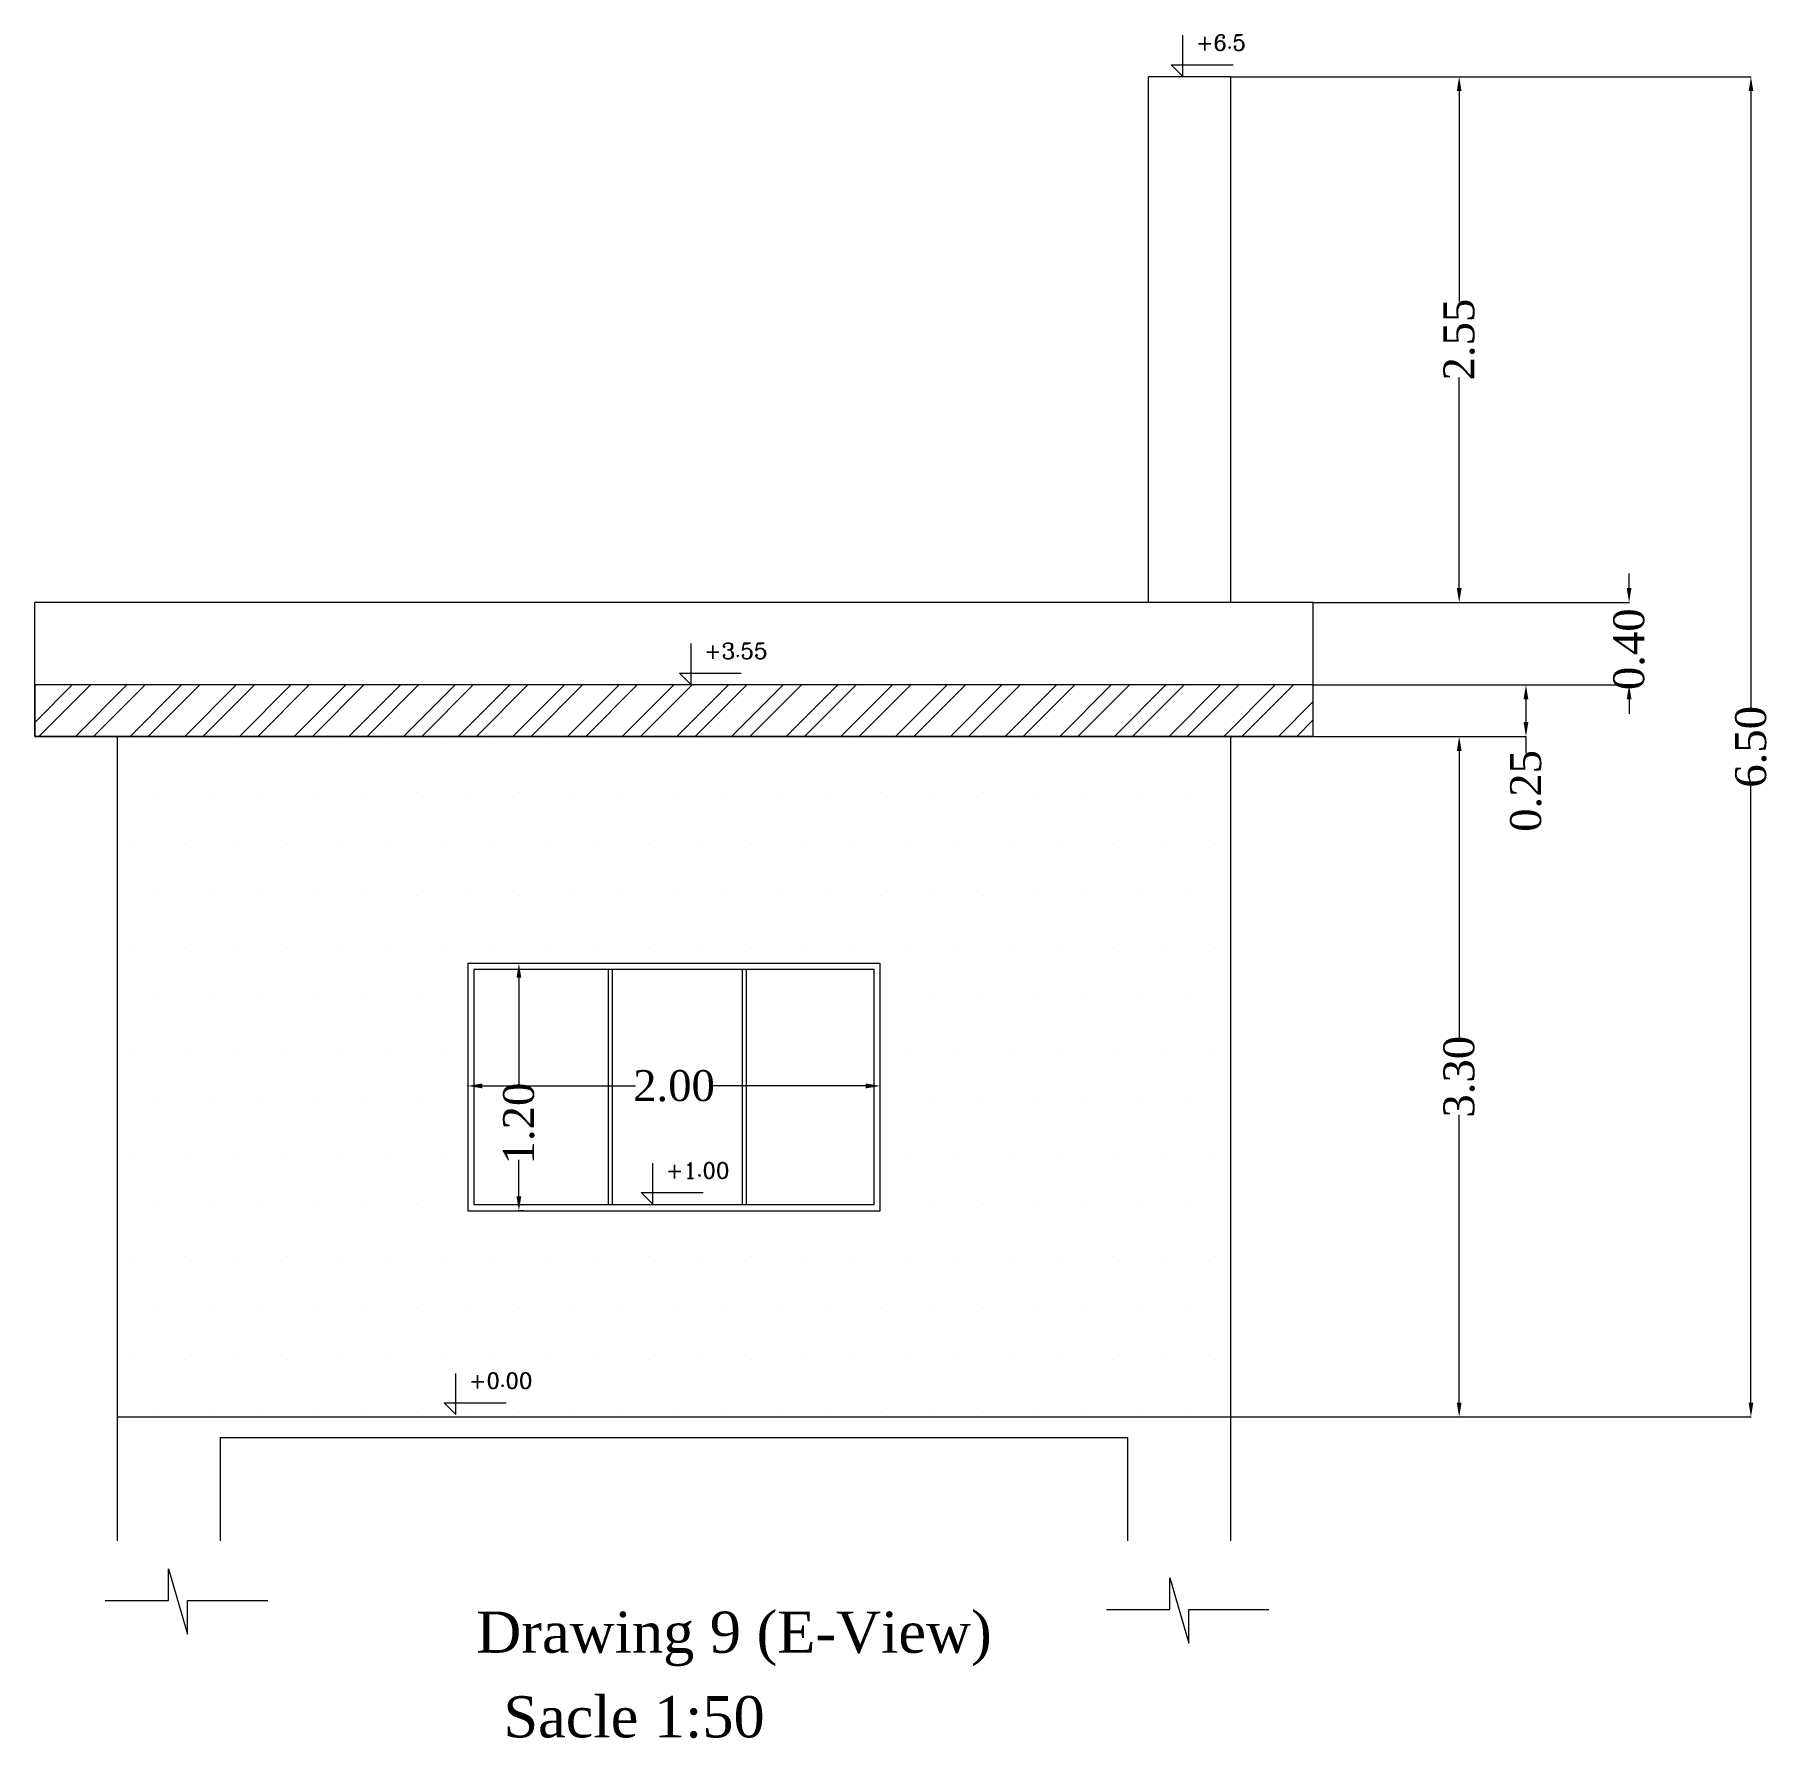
# Model space of a CAD drawing. Header units: inches. Extents: x 159757 to 319554, y 183473 to 366995.
# Drawn here: x 159759.9 to 159768.32, y 183516.41 to 183524.67 of the extents above; entities that cross this region are included whole.
import ezdxf

# ---------------------------------------------------------------- set-up
doc = ezdxf.new("R2010")
doc.units = ezdxf.units.IN
doc.header["$MEASUREMENT"] = 0
doc.header["$PDSIZE"] = 2
doc.layers.add('DIM6', color=180, linetype='Continuous')
doc.styles.add('ATT', font='TXT')
doc.styles.get("Standard").update_dxf_attribs({"font": 'times.ttf', "height": 0.15})
doc.styles.add('style13', font='times.ttf', dxfattribs={"height": 0.06})
doc.styles.add('STYLE2', font='romanc.shx', dxfattribs={"height": 50})
doc.dimstyles.new('Copy of dss', dxfattribs={"dimtxt": 0.18, "dimasz": 0.07, "dimexe": 0.18, "dimexo": 0.0625, "dimgap": 0.09, "dimtad": 0, "dimtoh": 1, "dimrnd": 0.05, "dimzin": 0, "dimdsep": 46, "dimtxsty": 'ATT', "dimcen": 0.09, "dimse1": 1, "dimse2": 1, "dimclrd": 8, "dimclrt": 2, "dimadec": 0, "dimazin": 0, "dimtfac": 1, "dimtofl": 0, "dimtmove": 0, "dimatfit": 3, "dimfxl": 0.18, "dimtolj": 1, "dimtzin": 0, "dimarcsym": 0})

msp = doc.modelspace()

# ---------------------------------------------------------------- texts
at = {"layer": 'DIM6', "color": 7, "linetype": 'Continuous'}
for s, height, style, p in [('+6.5', 0.07644, 'STYLE2', (159765.5303, 183524.5984)), ('+3.55', 0.07644, 'STYLE2', (159763.145, 183521.648)), ('+1.00', 0.07644, 'STYLE2', (159762.9603, 183519.1285)), ('+0.00', 0.07644, 'STYLE2', (159762.005, 183518.1088)), ('Drawing 9 (E-View)', 0.2, 'style13', (159762.041, 183516.8278)), ('Sacle 1:50', 0.2, 'style13', (159762.1726, 183516.4174))]:
    msp.add_text(s, height=height, dxfattribs=dict(at, style=style)).set_placement(p)

# ---------------------------------------------------------------- blocks, each defined once
blk = doc.blocks.new('*D61')
at = {"layer": 'DEFPOINTS', "color": 0, "linetype": 'Continuous', "transparency": 16777216}
for p in [(159766.0998, 183521.2713), (159766.807, 183521.2713), (159765.6998, 183517.9713)]:
    blk.add_point(p, dxfattribs=at)
at = {"layer": 'DIM6', "color": 0, "linetype": 'Continuous', "lineweight": -2, "transparency": 16777216}
for p, q in [((159766.1018, 183521.2713), (159766.8085, 183521.2713)), ((159765.7018, 183517.9713), (159766.8085, 183517.9713))]:
    blk.add_line(p, q, dxfattribs=at)
at = {"layer": 'DIM6', "color": 7, "linetype": 'Continuous', "lineweight": -2, "transparency": 16777216}
for p, q in [((159766.807, 183521.2013), (159766.807, 183519.8067)), ((159766.807, 183518.0413), (159766.807, 183519.436))]:
    blk.add_line(p, q, dxfattribs=at)
at = {"layer": 'DIM6', "color": 7, "linetype": 'Continuous', "transparency": 16777216}
for points in [[(159766.7953, 183521.2013), (159766.8187, 183521.2013), (159766.807, 183521.2713)], [(159766.7953, 183518.0413), (159766.8187, 183518.0413), (159766.807, 183517.9713)]]:
    blk.add_solid(points, dxfattribs=at)
at = {"layer": 'DIM6', "color": 7, "linetype": 'Continuous', "transparency": 16777216, "insert": (159766.807, 183519.6213), "char_height": 0.15, "attachment_point": 5, "rotation": 90}
blk.add_mtext('\\A1;3.30', dxfattribs=at)
blk = doc.blocks.new('*D62')
at = {"layer": 'DEFPOINTS', "color": 0, "linetype": 'Continuous', "transparency": 16777216}
for p in [(159766.0998, 183521.5213), (159767.1308, 183521.5213), (159766.0998, 183521.2713)]:
    blk.add_point(p, dxfattribs=at)
at = {"layer": 'DIM6', "color": 0, "linetype": 'Continuous', "lineweight": -2, "transparency": 16777216}
for p, q in [((159766.1018, 183521.5213), (159767.1323, 183521.5213)), ((159766.1018, 183521.2713), (159767.1323, 183521.2713))]:
    blk.add_line(p, q, dxfattribs=at)
at = {"layer": 'DIM6', "color": 7, "linetype": 'Continuous', "lineweight": -2, "transparency": 16777216}
for p, q in [((159767.1308, 183521.4513), (159767.1308, 183521.3413)), ((159767.1308, 183521.2713), (159767.1308, 183521.19))]:
    blk.add_line(p, q, dxfattribs=at)
at = {"layer": 'DIM6', "color": 7, "linetype": 'Continuous', "transparency": 16777216}
for points in [[(159767.1192, 183521.4513), (159767.1425, 183521.4513), (159767.1308, 183521.5213)], [(159767.1192, 183521.3413), (159767.1425, 183521.3413), (159767.1308, 183521.2713)]]:
    blk.add_solid(points, dxfattribs=at)
at = {"layer": 'DIM6', "color": 7, "linetype": 'Continuous', "transparency": 16777216, "insert": (159767.1308, 183521.0075), "char_height": 0.15, "attachment_point": 5, "rotation": 90}
blk.add_mtext('\\A1;0.25', dxfattribs=at)
blk = doc.blocks.new('*D63')
at = {"layer": 'DEFPOINTS', "color": 0, "linetype": 'Continuous', "transparency": 16777216}
for p in [(159766.0998, 183521.9213), (159767.6309, 183521.9213), (159766.0998, 183521.5213)]:
    blk.add_point(p, dxfattribs=at)
at = {"layer": 'DIM6', "color": 7, "linetype": 'Continuous', "lineweight": -2, "transparency": 16777216}
for p, q in [((159767.6309, 183521.9913), (159767.6309, 183522.0613)), ((159767.6309, 183521.4513), (159767.6309, 183521.3813))]:
    blk.add_line(p, q, dxfattribs=at)
at = {"layer": 'DIM6', "color": 0, "linetype": 'Continuous', "lineweight": -2, "transparency": 16777216}
for p, q in [((159766.1018, 183521.9213), (159767.6324, 183521.9213)), ((159766.1018, 183521.5213), (159767.6324, 183521.5213))]:
    blk.add_line(p, q, dxfattribs=at)
at = {"layer": 'DIM6', "color": 7, "linetype": 'Continuous', "transparency": 16777216}
for points in [[(159767.6193, 183521.9913), (159767.6426, 183521.9913), (159767.6309, 183521.9213)], [(159767.6193, 183521.4513), (159767.6426, 183521.4513), (159767.6309, 183521.5213)]]:
    blk.add_solid(points, dxfattribs=at)
at = {"layer": 'DIM6', "color": 7, "linetype": 'Continuous', "transparency": 16777216, "insert": (159767.6309, 183521.6946), "char_height": 0.15, "attachment_point": 5, "rotation": 90}
blk.add_mtext('\\A1;0.40', dxfattribs=at)
blk = doc.blocks.new('*D64')
at = {"layer": 'DEFPOINTS', "color": 0, "linetype": 'Continuous', "transparency": 16777216}
for p in [(159765.6998, 183524.4713), (159766.807, 183524.4713), (159766.0998, 183521.9213)]:
    blk.add_point(p, dxfattribs=at)
at = {"layer": 'DIM6', "color": 0, "linetype": 'Continuous', "lineweight": -2, "transparency": 16777216}
for p, q in [((159765.7018, 183524.4713), (159766.8085, 183524.4713)), ((159766.1018, 183521.9213), (159766.8085, 183521.9213))]:
    blk.add_line(p, q, dxfattribs=at)
at = {"layer": 'DIM6', "color": 7, "linetype": 'Continuous', "lineweight": -2, "transparency": 16777216}
for p, q in [((159766.807, 183524.4013), (159766.807, 183523.3805)), ((159766.807, 183521.9913), (159766.807, 183523.0122))]:
    blk.add_line(p, q, dxfattribs=at)
at = {"layer": 'DIM6', "color": 7, "linetype": 'Continuous', "transparency": 16777216}
for points in [[(159766.7953, 183524.4013), (159766.8187, 183524.4013), (159766.807, 183524.4713)], [(159766.7953, 183521.9913), (159766.8187, 183521.9913), (159766.807, 183521.9213)]]:
    blk.add_solid(points, dxfattribs=at)
at = {"layer": 'DIM6', "color": 7, "linetype": 'Continuous', "transparency": 16777216, "insert": (159766.807, 183523.1963), "char_height": 0.15, "attachment_point": 5, "rotation": 90}
blk.add_mtext('\\A1;2.55', dxfattribs=at)
blk = doc.blocks.new('*D65')
at = {"layer": 'DEFPOINTS', "color": 0, "linetype": 'Continuous', "transparency": 16777216}
for p in [(159765.6998, 183524.4713), (159768.2219, 183524.4713), (159765.7018, 183517.9713)]:
    blk.add_point(p, dxfattribs=at)
at = {"layer": 'DIM6', "color": 0, "linetype": 'Continuous', "lineweight": -2, "transparency": 16777216}
for p, q in [((159765.7018, 183524.4713), (159768.2234, 183524.4713)), ((159765.7038, 183517.9713), (159768.2234, 183517.9713))]:
    blk.add_line(p, q, dxfattribs=at)
at = {"layer": 'DIM6', "color": 7, "linetype": 'Continuous', "lineweight": -2, "transparency": 16777216}
for p, q in [((159768.2219, 183524.4013), (159768.2219, 183521.4064)), ((159768.2219, 183518.0413), (159768.2219, 183521.0362))]:
    blk.add_line(p, q, dxfattribs=at)
at = {"layer": 'DIM6', "color": 7, "linetype": 'Continuous', "transparency": 16777216}
for points in [[(159768.2103, 183524.4013), (159768.2336, 183524.4013), (159768.2219, 183524.4713)], [(159768.2103, 183518.0413), (159768.2336, 183518.0413), (159768.2219, 183517.9713)]]:
    blk.add_solid(points, dxfattribs=at)
at = {"layer": 'DIM6', "color": 7, "linetype": 'Continuous', "transparency": 16777216, "insert": (159768.2219, 183521.2213), "char_height": 0.15, "attachment_point": 5, "rotation": 90}
blk.add_mtext('\\A1;6.50', dxfattribs=at)
blk = doc.blocks.new('*D66')
at = {"layer": 'DEFPOINTS', "color": 0, "linetype": 'Continuous', "transparency": 16777216}
for p in [(159763.9998, 183519.5768), (159761.9998, 183519.5713), (159763.9998, 183519.5713)]:
    blk.add_point(p, dxfattribs=at)
at = {"layer": 'DIM6', "color": 0, "linetype": 'Continuous', "lineweight": -2, "transparency": 16777216}
for p, q in [((159761.9998, 183519.5733), (159761.9998, 183519.5783)), ((159763.9998, 183519.5733), (159763.9998, 183519.5783))]:
    blk.add_line(p, q, dxfattribs=at)
at = {"layer": 'DIM6', "color": 7, "linetype": 'Continuous', "lineweight": -2, "transparency": 16777216}
for p, q in [((159762.0698, 183519.5768), (159762.8124, 183519.5768)), ((159763.9298, 183519.5768), (159763.1873, 183519.5768))]:
    blk.add_line(p, q, dxfattribs=at)
at = {"layer": 'DIM6', "color": 7, "linetype": 'Continuous', "transparency": 16777216}
for points in [[(159762.0698, 183519.5885), (159762.0698, 183519.5651), (159761.9998, 183519.5768)], [(159763.9298, 183519.5885), (159763.9298, 183519.5651), (159763.9998, 183519.5768)]]:
    blk.add_solid(points, dxfattribs=at)
at = {"layer": 'DIM6', "color": 7, "linetype": 'Continuous', "transparency": 16777216, "insert": (159762.9998, 183519.5768), "char_height": 0.15, "attachment_point": 5}
blk.add_mtext('\\A1;2.00', dxfattribs=at)
blk = doc.blocks.new('*D67')
at = {"layer": 'DEFPOINTS', "color": 0, "linetype": 'Continuous', "transparency": 16777216}
for p in [(159762.2475, 183520.1713), (159762.2758, 183520.1713), (159762.2758, 183518.9713)]:
    blk.add_point(p, dxfattribs=at)
at = {"layer": 'DIM6', "color": 0, "linetype": 'Continuous', "lineweight": -2, "transparency": 16777216}
for p, q in [((159762.2738, 183520.1713), (159762.246, 183520.1713)), ((159762.2738, 183518.9713), (159762.246, 183518.9713))]:
    blk.add_line(p, q, dxfattribs=at)
at = {"layer": 'DIM6', "color": 7, "linetype": 'Continuous', "lineweight": -2, "transparency": 16777216}
for p, q in [((159762.2475, 183520.1013), (159762.2475, 183519.5713)), ((159762.2475, 183519.0413), (159762.2475, 183519.2176))]:
    blk.add_line(p, q, dxfattribs=at)
at = {"layer": 'DIM6', "color": 7, "linetype": 'Continuous', "transparency": 16777216}
for points in [[(159762.2359, 183520.1013), (159762.2592, 183520.1013), (159762.2475, 183520.1713)], [(159762.2359, 183519.0413), (159762.2592, 183519.0413), (159762.2475, 183518.9713)]]:
    blk.add_solid(points, dxfattribs=at)
at = {"layer": 'DIM6', "color": 7, "linetype": 'Continuous', "transparency": 16777216, "insert": (159762.2475, 183519.3945), "char_height": 0.15, "attachment_point": 5, "rotation": 90}
blk.add_mtext('\\A1;1.20', dxfattribs=at)

# ---------------------------------------------------------------- dimensions: what is measured, and where the dimension line sits
at = {"layer": 'DIM6', "color": 7, "linetype": 'Continuous'}
for base, p1, p2, picture, middle in [((159766.807, 183524.4713), (159766.0998, 183521.9213), (159765.6998, 183524.4713), '*D64', (159766.807, 183523.1963)), ((159768.2219, 183524.4713), (159765.7018, 183517.9713), (159765.6998, 183524.4713), '*D65', (159768.2219, 183521.2213)), ((159766.807, 183521.2713), (159765.6998, 183517.9713), (159766.0998, 183521.2713), '*D61', (159766.807, 183519.6213))]:
    dim = msp.add_linear_dim(base=base, p1=p1, p2=p2, angle=90, dimstyle='Copy of dss', override={"dimtxt": 0.05, "dimexe": 0.0015, "dimexo": 0.002, "dimgap": 0, "dimtoh": 0, "dimtxsty": 'Standard', "dimse1": 0, "dimse2": 0, "dimclrd": 7, "dimclrt": 7, "dimfxl": 0}, dxfattribs=at)
    dim.commit()
    dim.dimension.update_dxf_attribs({"geometry": picture, "text_midpoint": middle})
for base, p1, p2, picture, middle in [((159767.6309, 183521.9213), (159766.0998, 183521.5213), (159766.0998, 183521.9213), '*D63', (159767.6309, 183521.6946)), ((159767.1308, 183521.5213), (159766.0998, 183521.2713), (159766.0998, 183521.5213), '*D62', (159767.1308, 183521.0075)), ((159762.2475, 183520.1713), (159762.2758, 183518.9713), (159762.2758, 183520.1713), '*D67', (159762.2475, 183519.3945))]:
    dim = msp.add_linear_dim(base=base, p1=p1, p2=p2, angle=90, dimstyle='Copy of dss', override={"dimtxt": 0.05, "dimexe": 0.0015, "dimexo": 0.002, "dimgap": 0, "dimtoh": 0, "dimtxsty": 'Standard', "dimse1": 0, "dimse2": 0, "dimclrd": 7, "dimclrt": 7, "dimfxl": 0}, dxfattribs=at)
    dim.commit()
    dim.dimension.update_dxf_attribs({"geometry": picture, "text_midpoint": middle, "dimtype": 160})
dim = msp.add_linear_dim(base=(159763.9998, 183519.5768), p1=(159761.9998, 183519.5713), p2=(159763.9998, 183519.5713), dimstyle='Copy of dss', override={"dimtxt": 0.05, "dimexe": 0.0015, "dimexo": 0.002, "dimgap": 0, "dimtoh": 0, "dimtxsty": 'Standard', "dimse1": 0, "dimse2": 0, "dimclrd": 7, "dimclrt": 7, "dimfxl": 0}, dxfattribs=at)
dim.commit()
dim.dimension.update_dxf_attribs({"geometry": '*D66', "text_midpoint": (159762.9998, 183519.5768)})

# ---------------------------------------------------------------- hatches: boundary and pattern name
at = {"layer": 'DIM6', "linetype": 'Continuous'}
h = msp.add_hatch(dxfattribs=at)
h.set_pattern_fill('ANSI32', scale=0.5, style=0)
h.paths.add_polyline_path([(159759.8998, 183521.2713), (159766.0998, 183521.2713), (159766.0998, 183521.5213), (159759.8998, 183521.5213)])

# ---------------------------------------------------------------- linework, layer by layer
at = {"layer": 'DIM6', "color": 7, "linetype": 'Continuous'}
for p, q in [((159765.4676, 183524.4725), (159765.4676, 183524.6725)), ((159765.6998, 183524.4713), (159765.2998, 183524.4713)), ((159765.2998, 183521.9213), (159765.2998, 183524.4713)), ((159765.4111, 183524.5291), (159765.4676, 183524.4725)), ((159765.4111, 183524.5291), (159765.7111, 183524.5291)), ((159765.6998, 183521.9213), (159765.6998, 183524.4713)), ((159759.8998, 183521.2713), (159759.8998, 183521.9213)), ((159766.0998, 183521.9213), (159759.8998, 183521.9213)), ((159766.0998, 183521.2713), (159766.0998, 183521.9213)), ((159763.0824, 183521.5221), (159763.0824, 183521.7221)), ((159766.0998, 183521.5213), (159759.8998, 183521.5213)), ((159763.0258, 183521.5787), (159763.0824, 183521.5221)), ((159763.0258, 183521.5787), (159763.3258, 183521.5787)), ((159766.0998, 183521.2713), (159759.8998, 183521.2713)), ((159760.2998, 183521.2713), (159760.2998, 183517.3713)), ((159765.6998, 183517.3713), (159765.6998, 183521.2713)), ((159760.375, 183521.25), (159760.375, 183521.25)), ((159760.625, 183521.25), (159760.625, 183521.25)), ((159760.875, 183521.25), (159760.875, 183521.25)), ((159761.125, 183521.25), (159761.125, 183521.25)), ((159761.375, 183521.25), (159761.375, 183521.25)), ((159761.625, 183521.25), (159761.625, 183521.25)), ((159761.875, 183521.25), (159761.875, 183521.25)), ((159762.125, 183521.25), (159762.125, 183521.25)), ((159762.375, 183521.25), (159762.375, 183521.25)), ((159762.625, 183521.25), (159762.625, 183521.25)), ((159762.875, 183521.25), (159762.875, 183521.25)), ((159763.125, 183521.25), (159763.125, 183521.25)), ((159763.375, 183521.25), (159763.375, 183521.25)), ((159763.625, 183521.25), (159763.625, 183521.25)), ((159763.875, 183521.25), (159763.875, 183521.25)), ((159764.125, 183521.25), (159764.125, 183521.25)), ((159764.375, 183521.25), (159764.375, 183521.25)), ((159764.625, 183521.25), (159764.625, 183521.25)), ((159764.875, 183521.25), (159764.875, 183521.25)), ((159765.125, 183521.25), (159765.125, 183521.25)), ((159765.375, 183521.25), (159765.375, 183521.25)), ((159765.625, 183521.25), (159765.625, 183521.25)), ((159760.5, 183521), (159760.5, 183521)), ((159760.75, 183521), (159760.75, 183521)), ((159761, 183521), (159761, 183521)), ((159761.25, 183521), (159761.25, 183521)), ((159761.5, 183521), (159761.5, 183521)), ((159761.75, 183521), (159761.75, 183521)), ((159762, 183521), (159762, 183521)), ((159762.25, 183521), (159762.25, 183521)), ((159762.5, 183521), (159762.5, 183521)), ((159762.75, 183521), (159762.75, 183521)), ((159763, 183521), (159763, 183521)), ((159763.25, 183521), (159763.25, 183521)), ((159763.5, 183521), (159763.5, 183521)), ((159763.75, 183521), (159763.75, 183521)), ((159764, 183521), (159764, 183521)), ((159764.25, 183521), (159764.25, 183521)), ((159764.5, 183521), (159764.5, 183521)), ((159764.75, 183521), (159764.75, 183521)), ((159765, 183521), (159765, 183521)), ((159765.25, 183521), (159765.25, 183521)), ((159765.5, 183521), (159765.5, 183521)), ((159760.375, 183520.75), (159760.375, 183520.75)), ((159760.625, 183520.75), (159760.625, 183520.75)), ((159760.875, 183520.75), (159760.875, 183520.75)), ((159761.125, 183520.75), (159761.125, 183520.75)), ((159761.375, 183520.75), (159761.375, 183520.75)), ((159761.625, 183520.75), (159761.625, 183520.75)), ((159761.875, 183520.75), (159761.875, 183520.75)), ((159762.125, 183520.75), (159762.125, 183520.75)), ((159762.375, 183520.75), (159762.375, 183520.75)), ((159762.625, 183520.75), (159762.625, 183520.75)), ((159762.875, 183520.75), (159762.875, 183520.75)), ((159763.125, 183520.75), (159763.125, 183520.75)), ((159763.375, 183520.75), (159763.375, 183520.75)), ((159763.625, 183520.75), (159763.625, 183520.75)), ((159763.875, 183520.75), (159763.875, 183520.75)), ((159764.125, 183520.75), (159764.125, 183520.75)), ((159764.375, 183520.75), (159764.375, 183520.75)), ((159764.625, 183520.75), (159764.625, 183520.75)), ((159764.875, 183520.75), (159764.875, 183520.75)), ((159765.125, 183520.75), (159765.125, 183520.75)), ((159765.375, 183520.75), (159765.375, 183520.75)), ((159765.625, 183520.75), (159765.625, 183520.75)), ((159760.5, 183520.5), (159760.5, 183520.5)), ((159760.75, 183520.5), (159760.75, 183520.5)), ((159761, 183520.5), (159761, 183520.5)), ((159761.25, 183520.5), (159761.25, 183520.5)), ((159761.5, 183520.5), (159761.5, 183520.5)), ((159761.75, 183520.5), (159761.75, 183520.5)), ((159762, 183520.5), (159762, 183520.5)), ((159762.25, 183520.5), (159762.25, 183520.5)), ((159762.5, 183520.5), (159762.5, 183520.5)), ((159762.75, 183520.5), (159762.75, 183520.5)), ((159763, 183520.5), (159763, 183520.5)), ((159763.25, 183520.5), (159763.25, 183520.5)), ((159763.5, 183520.5), (159763.5, 183520.5)), ((159763.75, 183520.5), (159763.75, 183520.5)), ((159764, 183520.5), (159764, 183520.5)), ((159764.25, 183520.5), (159764.25, 183520.5)), ((159764.5, 183520.5), (159764.5, 183520.5)), ((159764.75, 183520.5), (159764.75, 183520.5)), ((159765, 183520.5), (159765, 183520.5)), ((159765.25, 183520.5), (159765.25, 183520.5)), ((159765.5, 183520.5), (159765.5, 183520.5)), ((159760.375, 183520.25), (159760.375, 183520.25)), ((159760.625, 183520.25), (159760.625, 183520.25)), ((159760.875, 183520.25), (159760.875, 183520.25)), ((159761.125, 183520.25), (159761.125, 183520.25)), ((159761.375, 183520.25), (159761.375, 183520.25)), ((159761.625, 183520.25), (159761.625, 183520.25)), ((159761.875, 183520.25), (159761.875, 183520.25)), ((159762.125, 183520.25), (159762.125, 183520.25)), ((159762.375, 183520.25), (159762.375, 183520.25)), ((159762.625, 183520.25), (159762.625, 183520.25)), ((159762.875, 183520.25), (159762.875, 183520.25)), ((159763.125, 183520.25), (159763.125, 183520.25)), ((159763.375, 183520.25), (159763.375, 183520.25)), ((159763.625, 183520.25), (159763.625, 183520.25)), ((159763.875, 183520.25), (159763.875, 183520.25)), ((159764.125, 183520.25), (159764.125, 183520.25)), ((159764.375, 183520.25), (159764.375, 183520.25)), ((159764.625, 183520.25), (159764.625, 183520.25)), ((159764.875, 183520.25), (159764.875, 183520.25)), ((159765.125, 183520.25), (159765.125, 183520.25)), ((159765.375, 183520.25), (159765.375, 183520.25)), ((159765.625, 183520.25), (159765.625, 183520.25)), ((159763.9698, 183520.1413), (159762.0298, 183520.1413)), ((159762.0298, 183520.1413), (159762.0298, 183519.0013)), ((159762.6798, 183520.1413), (159762.6798, 183519.0013)), ((159762.6998, 183520.1413), (159762.6998, 183519.0013)), ((159763.3298, 183520.1413), (159763.3298, 183519.0013)), ((159763.3498, 183520.1413), (159763.3498, 183519.0013)), ((159763.9698, 183519.0013), (159763.9698, 183520.1413)), ((159760.5, 183520), (159760.5, 183520)), ((159760.75, 183520), (159760.75, 183520)), ((159761, 183520), (159761, 183520)), ((159761.25, 183520), (159761.25, 183520)), ((159761.5, 183520), (159761.5, 183520)), ((159761.75, 183520), (159761.75, 183520)), ((159762, 183520), (159762, 183520)), ((159764, 183520), (159764, 183520)), ((159764.25, 183520), (159764.25, 183520)), ((159764.5, 183520), (159764.5, 183520)), ((159764.75, 183520), (159764.75, 183520)), ((159765, 183520), (159765, 183520)), ((159765.25, 183520), (159765.25, 183520)), ((159765.5, 183520), (159765.5, 183520)), ((159760.375, 183519.75), (159760.375, 183519.75)), ((159760.625, 183519.75), (159760.625, 183519.75)), ((159760.875, 183519.75), (159760.875, 183519.75)), ((159761.125, 183519.75), (159761.125, 183519.75)), ((159761.375, 183519.75), (159761.375, 183519.75)), ((159761.625, 183519.75), (159761.625, 183519.75)), ((159761.875, 183519.75), (159761.875, 183519.75)), ((159764.125, 183519.75), (159764.125, 183519.75)), ((159764.375, 183519.75), (159764.375, 183519.75)), ((159764.625, 183519.75), (159764.625, 183519.75)), ((159764.875, 183519.75), (159764.875, 183519.75)), ((159765.125, 183519.75), (159765.125, 183519.75)), ((159765.375, 183519.75), (159765.375, 183519.75)), ((159765.625, 183519.75), (159765.625, 183519.75)), ((159760.5, 183519.5), (159760.5, 183519.5)), ((159760.75, 183519.5), (159760.75, 183519.5)), ((159761, 183519.5), (159761, 183519.5)), ((159761.25, 183519.5), (159761.25, 183519.5)), ((159761.5, 183519.5), (159761.5, 183519.5)), ((159761.75, 183519.5), (159761.75, 183519.5)), ((159762, 183519.5), (159762, 183519.5)), ((159764, 183519.5), (159764, 183519.5)), ((159764.25, 183519.5), (159764.25, 183519.5)), ((159764.5, 183519.5), (159764.5, 183519.5)), ((159764.75, 183519.5), (159764.75, 183519.5)), ((159765, 183519.5), (159765, 183519.5)), ((159765.25, 183519.5), (159765.25, 183519.5)), ((159765.5, 183519.5), (159765.5, 183519.5)), ((159760.375, 183519.25), (159760.375, 183519.25)), ((159760.625, 183519.25), (159760.625, 183519.25)), ((159760.875, 183519.25), (159760.875, 183519.25)), ((159761.125, 183519.25), (159761.125, 183519.25)), ((159761.375, 183519.25), (159761.375, 183519.25)), ((159761.625, 183519.25), (159761.625, 183519.25)), ((159761.875, 183519.25), (159761.875, 183519.25)), ((159764.125, 183519.25), (159764.125, 183519.25)), ((159764.375, 183519.25), (159764.375, 183519.25)), ((159764.625, 183519.25), (159764.625, 183519.25)), ((159764.875, 183519.25), (159764.875, 183519.25)), ((159765.125, 183519.25), (159765.125, 183519.25)), ((159765.375, 183519.25), (159765.375, 183519.25)), ((159765.625, 183519.25), (159765.625, 183519.25)), ((159762.8976, 183519.0026), (159762.8976, 183519.2026)), ((159760.5, 183519), (159760.5, 183519)), ((159760.75, 183519), (159760.75, 183519)), ((159761, 183519), (159761, 183519)), ((159761.25, 183519), (159761.25, 183519)), ((159761.5, 183519), (159761.5, 183519)), ((159761.75, 183519), (159761.75, 183519)), ((159762, 183519), (159762, 183519)), ((159762.0298, 183519.0013), (159763.9698, 183519.0013)), ((159762.8411, 183519.0592), (159762.8976, 183519.0026)), ((159762.8411, 183519.0592), (159763.1411, 183519.0592)), ((159764, 183519), (159764, 183519)), ((159764.25, 183519), (159764.25, 183519)), ((159764.5, 183519), (159764.5, 183519)), ((159764.75, 183519), (159764.75, 183519)), ((159765, 183519), (159765, 183519)), ((159765.25, 183519), (159765.25, 183519)), ((159765.5, 183519), (159765.5, 183519)), ((159760.375, 183518.75), (159760.375, 183518.75)), ((159760.625, 183518.75), (159760.625, 183518.75)), ((159760.875, 183518.75), (159760.875, 183518.75)), ((159761.125, 183518.75), (159761.125, 183518.75)), ((159761.375, 183518.75), (159761.375, 183518.75)), ((159761.625, 183518.75), (159761.625, 183518.75)), ((159761.875, 183518.75), (159761.875, 183518.75)), ((159762.125, 183518.75), (159762.125, 183518.75)), ((159762.375, 183518.75), (159762.375, 183518.75)), ((159762.625, 183518.75), (159762.625, 183518.75)), ((159762.875, 183518.75), (159762.875, 183518.75)), ((159763.125, 183518.75), (159763.125, 183518.75)), ((159763.375, 183518.75), (159763.375, 183518.75)), ((159763.625, 183518.75), (159763.625, 183518.75)), ((159763.875, 183518.75), (159763.875, 183518.75)), ((159764.125, 183518.75), (159764.125, 183518.75)), ((159764.375, 183518.75), (159764.375, 183518.75)), ((159764.625, 183518.75), (159764.625, 183518.75)), ((159764.875, 183518.75), (159764.875, 183518.75)), ((159765.125, 183518.75), (159765.125, 183518.75)), ((159765.375, 183518.75), (159765.375, 183518.75)), ((159765.625, 183518.75), (159765.625, 183518.75)), ((159760.5, 183518.5), (159760.5, 183518.5)), ((159760.75, 183518.5), (159760.75, 183518.5)), ((159761, 183518.5), (159761, 183518.5)), ((159761.25, 183518.5), (159761.25, 183518.5)), ((159761.5, 183518.5), (159761.5, 183518.5)), ((159761.75, 183518.5), (159761.75, 183518.5)), ((159762, 183518.5), (159762, 183518.5)), ((159762.25, 183518.5), (159762.25, 183518.5)), ((159762.5, 183518.5), (159762.5, 183518.5)), ((159762.75, 183518.5), (159762.75, 183518.5)), ((159763, 183518.5), (159763, 183518.5)), ((159763.25, 183518.5), (159763.25, 183518.5)), ((159763.5, 183518.5), (159763.5, 183518.5)), ((159763.75, 183518.5), (159763.75, 183518.5)), ((159764, 183518.5), (159764, 183518.5)), ((159764.25, 183518.5), (159764.25, 183518.5)), ((159764.5, 183518.5), (159764.5, 183518.5)), ((159764.75, 183518.5), (159764.75, 183518.5)), ((159765, 183518.5), (159765, 183518.5)), ((159765.25, 183518.5), (159765.25, 183518.5)), ((159765.5, 183518.5), (159765.5, 183518.5)), ((159760.375, 183518.25), (159760.375, 183518.25)), ((159760.625, 183518.25), (159760.625, 183518.25)), ((159760.875, 183518.25), (159760.875, 183518.25)), ((159761.125, 183518.25), (159761.125, 183518.25)), ((159761.375, 183518.25), (159761.375, 183518.25)), ((159761.625, 183518.25), (159761.625, 183518.25)), ((159761.875, 183518.25), (159761.875, 183518.25)), ((159762.125, 183518.25), (159762.125, 183518.25)), ((159762.375, 183518.25), (159762.375, 183518.25)), ((159762.625, 183518.25), (159762.625, 183518.25)), ((159762.875, 183518.25), (159762.875, 183518.25)), ((159763.125, 183518.25), (159763.125, 183518.25)), ((159763.375, 183518.25), (159763.375, 183518.25)), ((159763.625, 183518.25), (159763.625, 183518.25)), ((159763.875, 183518.25), (159763.875, 183518.25)), ((159764.125, 183518.25), (159764.125, 183518.25)), ((159764.375, 183518.25), (159764.375, 183518.25)), ((159764.625, 183518.25), (159764.625, 183518.25)), ((159764.875, 183518.25), (159764.875, 183518.25)), ((159765.125, 183518.25), (159765.125, 183518.25)), ((159765.375, 183518.25), (159765.375, 183518.25)), ((159765.625, 183518.25), (159765.625, 183518.25)), ((159761.9423, 183517.9829), (159761.9423, 183518.1829)), ((159760.5, 183518), (159760.5, 183518)), ((159760.75, 183518), (159760.75, 183518)), ((159761, 183518), (159761, 183518)), ((159761.25, 183518), (159761.25, 183518)), ((159761.5, 183518), (159761.5, 183518)), ((159761.75, 183518), (159761.75, 183518)), ((159761.8858, 183518.0394), (159761.9423, 183517.9829)), ((159761.8858, 183518.0394), (159762.1858, 183518.0394)), ((159762, 183518), (159762, 183518)), ((159762.25, 183518), (159762.25, 183518)), ((159762.5, 183518), (159762.5, 183518)), ((159762.75, 183518), (159762.75, 183518)), ((159763, 183518), (159763, 183518)), ((159763.25, 183518), (159763.25, 183518)), ((159763.5, 183518), (159763.5, 183518)), ((159763.75, 183518), (159763.75, 183518)), ((159764, 183518), (159764, 183518)), ((159764.25, 183518), (159764.25, 183518)), ((159764.5, 183518), (159764.5, 183518)), ((159764.75, 183518), (159764.75, 183518)), ((159765, 183518), (159765, 183518)), ((159765.25, 183518), (159765.25, 183518)), ((159765.5, 183518), (159765.5, 183518)), ((159760.2998, 183517.9713), (159765.6998, 183517.9713)), ((159760.7998, 183517.8713), (159765.1998, 183517.8713)), ((159760.7998, 183517.8713), (159760.7998, 183517.3713)), ((159765.1998, 183517.3713), (159765.1998, 183517.8713)), ((159760.5491, 183517.0817), (159760.5491, 183517.235)), ((159760.5491, 183517.235), (159760.6412, 183516.9181)), ((159765.4038, 183517.0378), (159765.4038, 183517.1912)), ((159765.4038, 183517.1912), (159765.4959, 183516.8742)), ((159760.2421, 183517.0817), (159760.5491, 183517.0817)), ((159760.6412, 183516.9181), (159760.6412, 183517.0817)), ((159760.6412, 183517.0817), (159761.0301, 183517.0817)), ((159765.0968, 183517.0378), (159765.4038, 183517.0378)), ((159765.4959, 183516.8742), (159765.4959, 183517.0378)), ((159765.4959, 183517.0378), (159765.8848, 183517.0378))]:
    msp.add_line(p, q, dxfattribs=at)
for points in [[(159759.8998, 183521.2713), (159766.0998, 183521.2713), (159766.0998, 183521.5213), (159759.8998, 183521.5213)], [(159761.9998, 183518.9713), (159763.9998, 183518.9713), (159763.9998, 183520.1713), (159761.9998, 183520.1713)]]:
    msp.add_lwpolyline(points, close=True, dxfattribs=at)

msp.set_redraw_order([(e.dxf.handle, doc.entitydb.next_handle()) for e in msp.query("TEXT MTEXT ATTDEF DIMENSION ARC_DIMENSION")])  # texts and dimensions are drawn at this point

doc.saveas('drawing.dxf')
